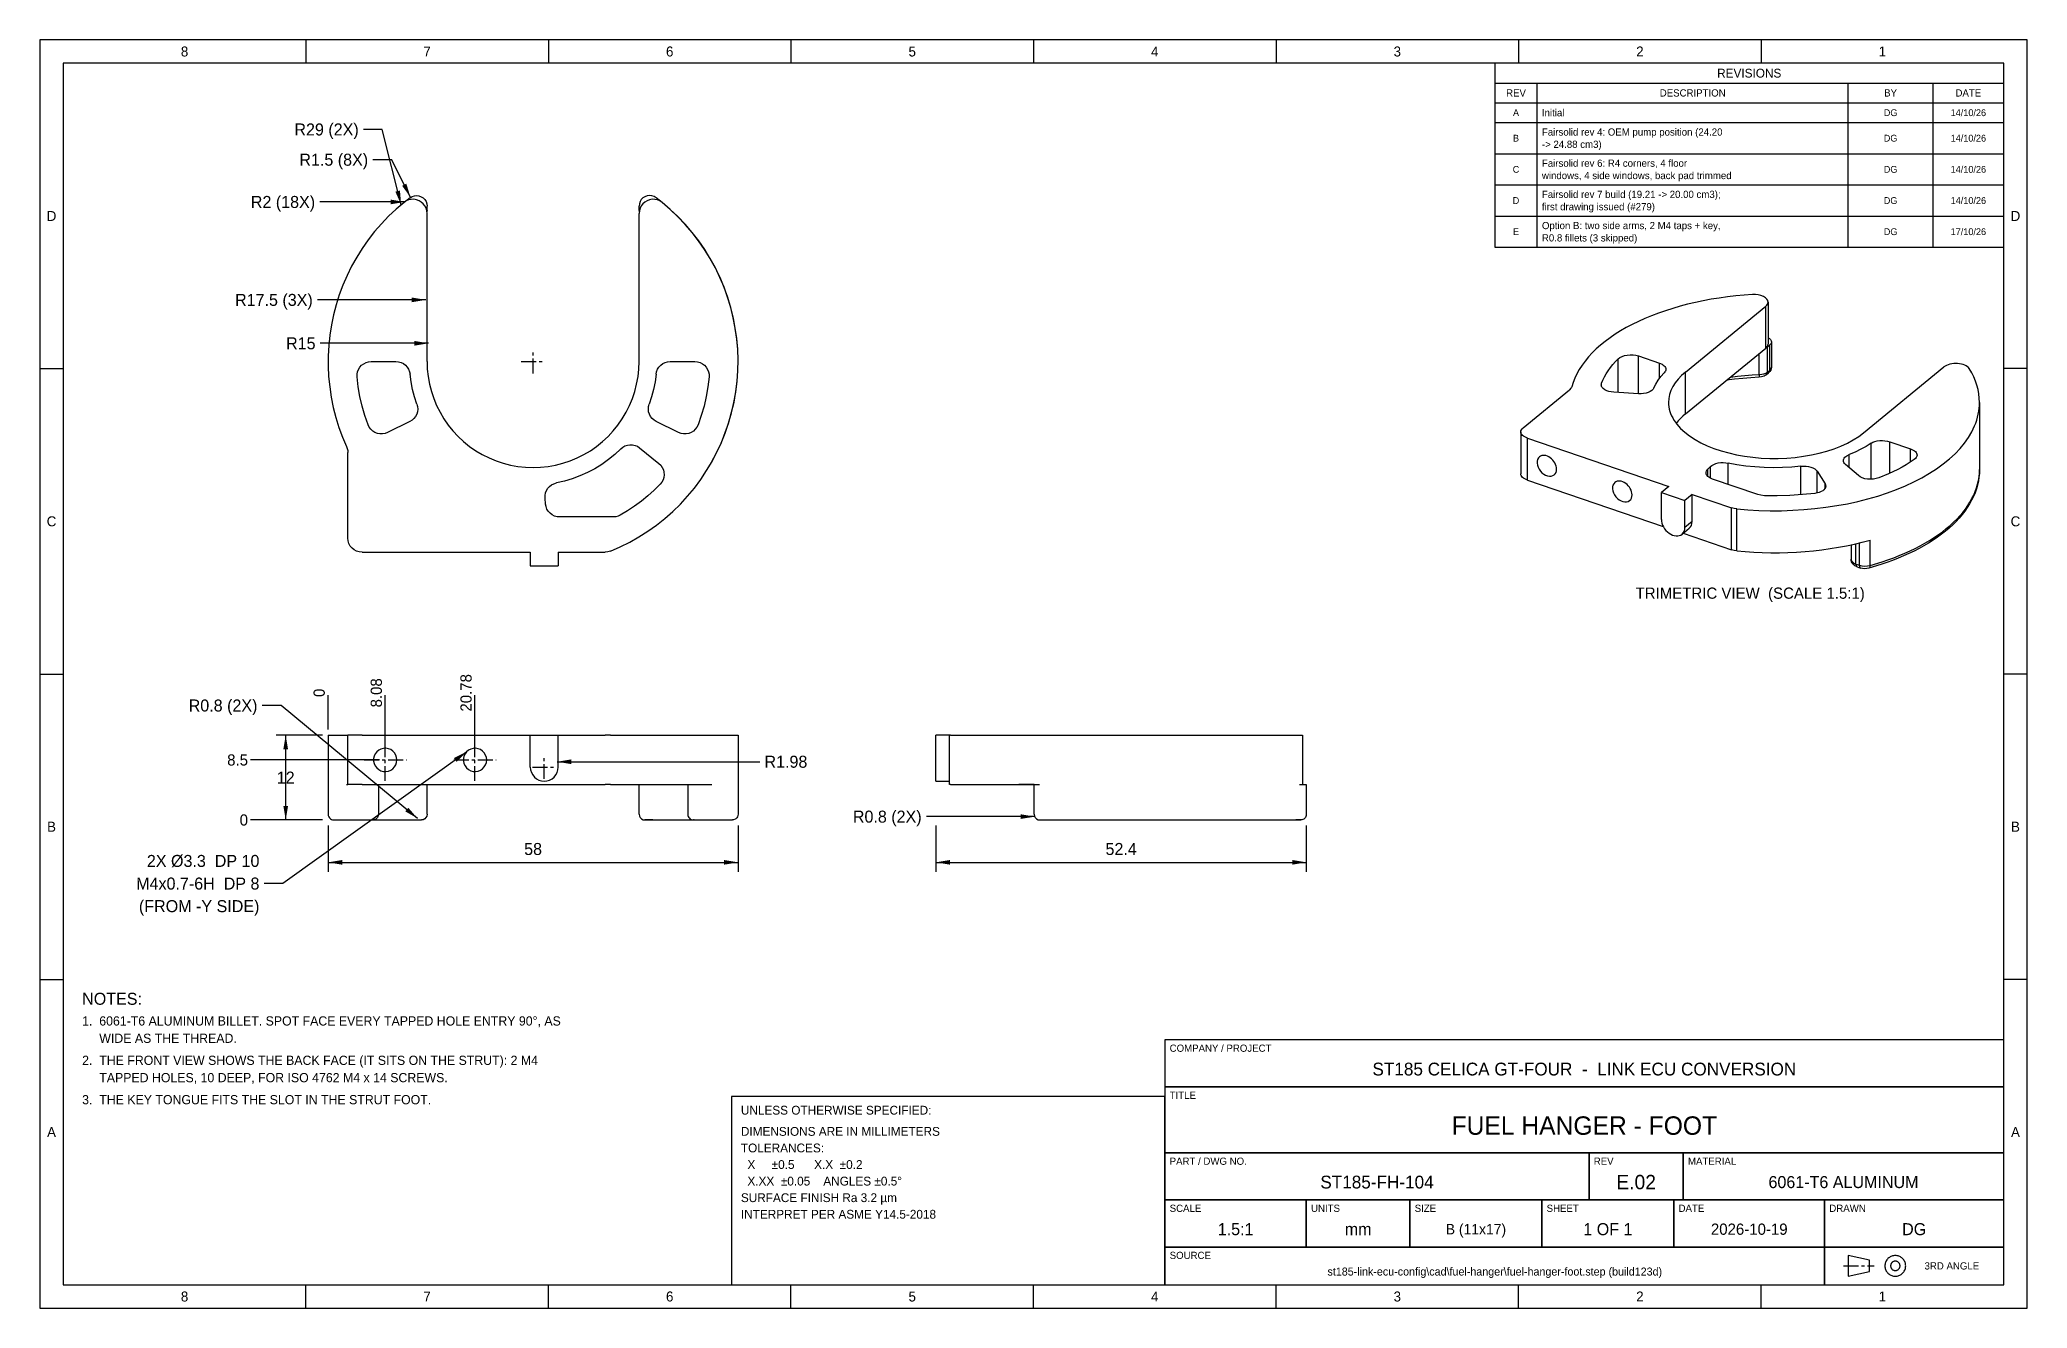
# Model space of a CAD drawing. Header units: millimetres. Extents: x 5 to 427, y 5 to 274.
import ezdxf
from ezdxf.enums import TextEntityAlignment as Align

# ---------------------------------------------------------------- set-up
doc = ezdxf.new("R2010")
doc.units = ezdxf.units.MM
doc.linetypes.add('CENTER', pattern=[5.08, 3.175, -0.635, 0.635, -0.635])
for name, color, linetype in [('BORDER', 7, 'CONTINUOUS'), ('CENTER', 1, 'CENTER'), ('DIM', 3, 'CONTINUOUS'), ('TANGENT', 7, 'CONTINUOUS'), ('TEXT', 7, 'Continuous'), ('THIN', 7, 'CONTINUOUS'), ('TITLE', 7, 'CONTINUOUS'), ('VISIBLE', 7, 'CONTINUOUS')]:
    doc.layers.add(name, color=color, linetype=linetype)

msp = doc.modelspace()

# ---------------------------------------------------------------- texts
at = {"layer": 'TEXT'}
for s, height, p in [('8', 2.12, (35.74, 271.9)), ('7', 2.12, (87.21, 271.9)), ('6', 2.12, (138.69, 271.9)), ('5', 2.12, (190.16, 271.9)), ('4', 2.12, (241.64, 271.9)), ('3', 2.12, (293.11, 271.9)), ('2', 2.12, (344.59, 271.9)), ('1', 2.12, (396.06, 271.9)), ('REVISIONS', 1.87, (367.8, 267.3)), ('REV', 1.53, (318.3, 263.1)), ('DESCRIPTION', 1.53, (355.8, 263.1)), ('BY', 1.53, (397.8, 263.1)), ('DATE', 1.53, (414.3, 263.1)), ('A', 1.44, (318.3, 258.9)), ('DG', 1.445, (397.8, 258.9)), ('14/10/26', 1.445, (414.3, 258.9)), ('B', 1.44, (318.3, 253.49)), ('DG', 1.445, (397.8, 253.49)), ('14/10/26', 1.445, (414.3, 253.49)), ('C', 1.44, (318.3, 246.87)), ('DG', 1.445, (397.8, 246.87)), ('14/10/26', 1.445, (414.3, 246.87)), ('D', 1.44, (318.3, 240.25)), ('DG', 1.445, (397.8, 240.25)), ('14/10/26', 1.445, (414.3, 240.25)), ('D', 2.12, (7.5, 236.97)), ('D', 2.12, (424.3, 236.97)), ('E', 1.44, (318.3, 233.63)), ('DG', 1.445, (397.8, 233.63)), ('17/10/26', 1.445, (414.3, 233.63)), ('C', 2.12, (7.5, 172.12)), ('C', 2.12, (424.3, 172.12)), ('12', 2.55, (57.2, 117.7)), ('B', 2.12, (7.5, 107.27)), ('B', 2.12, (424.3, 107.27)), ('ST185 CELICA GT-FOUR  -  LINK ECU CONVERSION', 2.72, (332.8, 55.8)), ('A', 2.12, (7.5, 42.42)), ('FUEL HANGER - FOOT', 3.91, (332.8, 43.8)), ('A', 2.12, (424.3, 42.42)), ('ST185-FH-104', 2.72, (288.8, 31.8)), ('E.02', 3.06, (343.8, 31.8)), ('6061-T6 ALUMINUM', 2.55, (387.8, 31.8)), ('1.5:1', 2.55, (258.8, 21.8)), ('mm', 2.55, (284.8, 21.8)), ('B (11x17)', 2.21, (309.8, 21.8)), ('1 OF 1', 2.55, (337.8, 21.8)), ('2026-10-19', 2.38, (367.8, 21.8)), ('DG', 2.55, (402.8, 21.8)), ('st185-link-ecu-config\\cad\\fuel-hanger\\fuel-hanger-foot.step (build123d)', 1.7, (313.8, 12.8)), ('3RD ANGLE', 1.53, (410.8, 14)), ('8', 2.12, (35.74, 7.5)), ('7', 2.12, (87.21, 7.5)), ('6', 2.12, (138.69, 7.5)), ('5', 2.12, (190.16, 7.5)), ('4', 2.12, (241.64, 7.5)), ('3', 2.12, (293.11, 7.5)), ('2', 2.12, (344.59, 7.5)), ('1', 2.12, (396.06, 7.5))]:
    msp.add_text(s, height=height, dxfattribs=at).set_placement(p, align=Align.MIDDLE_CENTER)
for s, height, p in [('Initial', 1.53, (323.8, 258.9)), ('Fairsolid rev 4: OEM pump position (24.20', 1.53, (323.8, 254.8)), ('-> 24.88 cm3)', 1.53, (323.8, 252.19)), ('Fairsolid rev 6: R4 corners, 4 floor', 1.53, (323.8, 248.18)), ('windows, 4 side windows, back pad trimmed', 1.53, (323.8, 245.56)), ('Fairsolid rev 7 build (19.21 -> 20.00 cm3);', 1.53, (323.8, 241.56)), ('first drawing issued (#279)', 1.53, (323.8, 238.94)), ('Option B: two side arms, 2 M4 taps + key,', 1.53, (323.8, 234.94)), ('R0.8 fillets (3 skipped)', 1.53, (323.8, 232.32)), ('R1.98', 2.55, (158.81, 121.07))]:
    msp.add_text(s, height=height, dxfattribs=at).set_placement(p, align=Align.MIDDLE_LEFT)
for s, height, p in [('R29 (2X)', 2.55, (72.69, 255.34)), ('R1.5 (8X)', 2.55, (74.69, 248.92)), ('R2 (18X)', 2.55, (63.44, 239.95)), ('R17.5 (3X)', 2.55, (62.94, 219.15)), ('R15', 2.55, (63.53, 209.93)), ('R0.8 (2X)', 2.55, (51.2, 133.01)), ('8.5', 2.38, (49.2, 121.45)), ('0', 2.38, (49.2, 108.7)), ('R0.8 (2X)', 2.55, (192.16, 109.41)), ('2X %%c3.3  DP 10', 2.55, (51.62, 100)), ('M4x0.7-6H  DP 8', 2.55, (51.62, 95.2)), ('(FROM -Y SIDE)', 2.55, (51.62, 90.4))]:
    msp.add_text(s, height=height, dxfattribs=at).set_placement(p, align=Align.MIDDLE_RIGHT)
msp.add_text('TRIMETRIC VIEW  (SCALE 1.5:1)', height=2.38, dxfattribs=at).set_placement((368, 158.06), align=Align.TOP_CENTER)
for s, p in [('20.78', (97.37, 135.7)), ('0', (66.2, 135.7)), ('8.08', (78.32, 135.7))]:
    msp.add_text(s, height=2.38, rotation=90, dxfattribs=at).set_placement(p, align=Align.BOTTOM_CENTER)
for s, p in [('58', (109.7, 100.5)), ('52.4', (234.5, 100.5))]:
    msp.add_text(s, height=2.55, dxfattribs=at).set_placement(p, align=Align.BOTTOM_CENTER)
for s, height, p in [('NOTES:', 2.55, (14, 72)), ('1.  6061-T6 ALUMINUM BILLET. SPOT FACE EVERY TAPPED HOLE ENTRY 90%%d, AS', 1.955, (14, 67)), ('     WIDE AS THE THREAD.', 1.955, (14, 63.32)), ('COMPANY / PROJECT', 1.53, (244.8, 61)), ('2.  THE FRONT VIEW SHOWS THE BACK FACE (IT SITS ON THE STRUT): 2 M4', 1.955, (14, 58.64)), ('     TAPPED HOLES, 10 DEEP, FOR ISO 4762 M4 x 14 SCREWS.', 1.955, (14, 54.96)), ('TITLE', 1.53, (244.8, 51)), ('3.  THE KEY TONGUE FITS THE SLOT IN THE STRUT FOOT.', 1.955, (14, 50.28)), ('UNLESS OTHERWISE SPECIFIED:', 1.87, (153.8, 48)), ('DIMENSIONS ARE IN MILLIMETERS', 1.87, (153.8, 43.5)), ('TOLERANCES:', 1.87, (153.8, 39.98)), ('  X     %%p0.5      X.X  %%p0.2', 1.87, (153.8, 36.46)), ('PART / DWG NO.', 1.53, (244.8, 37)), ('REV', 1.53, (334.8, 37)), ('MATERIAL', 1.53, (354.8, 37)), ('  X.XX  %%p0.05    ANGLES %%p0.5%%d', 1.87, (153.8, 32.94)), ('SURFACE FINISH Ra 3.2 µm', 1.87, (153.8, 29.42)), ('INTERPRET PER ASME Y14.5-2018', 1.87, (153.8, 25.9)), ('SCALE', 1.53, (244.8, 27)), ('UNITS', 1.53, (274.8, 27)), ('SIZE', 1.53, (296.8, 27)), ('SHEET', 1.53, (324.8, 27)), ('DATE', 1.53, (352.8, 27)), ('DRAWN', 1.53, (384.8, 27)), ('SOURCE', 1.53, (244.8, 17))]:
    msp.add_text(s, height=height, dxfattribs=at).set_placement(p, align=Align.TOP_LEFT)

# ---------------------------------------------------------------- linework, layer by layer
at = {"layer": 'BORDER'}
msp.add_lwpolyline([(10, 10), (421.8, 10), (421.8, 269.4), (10, 269.4)], close=True, dxfattribs=at)
at = {"layer": 'CENTER'}
for points in [[(109.69, 203.55), (109.69, 208.55)], [(107.19, 206.05), (112.19, 206.05)], [(78.32, 116.98), (78.32, 125.93)], [(97.37, 116.98), (97.37, 125.93)], [(112.07, 117.41), (112.07, 122.41)], [(73.85, 121.45), (82.8, 121.45)], [(92.9, 121.45), (101.85, 121.45)], [(109.57, 119.91), (114.57, 119.91)], [(387.8, 14), (394.3, 14)]]:
    msp.add_lwpolyline(points, dxfattribs=at)
at = {"layer": 'DIM'}
for points in [[(81.69, 239.34), (77.69, 255.34), (73.69, 255.34)], [(83.69, 240.92), (79.69, 248.92), (75.69, 248.92)], [(82.44, 239.95), (68.44, 239.95), (64.44, 239.95)], [(86.94, 219.15), (67.94, 219.15), (63.94, 219.15)], [(87.53, 209.93), (68.53, 209.93), (64.53, 209.93)], [(66.2, 127.9), (66.2, 132.7), (66.2, 135.2)], [(78.32, 122.65), (78.32, 132.7), (78.32, 135.2)], [(97.37, 122.65), (97.37, 132.7), (97.37, 135.2)], [(85.2, 109.01), (56.2, 133.01), (52.2, 133.01)], [(65, 126.7), (55.2, 126.7)], [(57.2, 108.7), (57.2, 126.7)], [(95.62, 123.2), (56.62, 95.2), (52.62, 95.2)], [(77.12, 121.45), (52.2, 121.45), (49.7, 121.45)], [(114.81, 121.07), (153.81, 121.07), (157.81, 121.07)], [(65, 108.7), (52.2, 108.7), (49.7, 108.7)], [(65, 108.7), (55.2, 108.7)], [(66.2, 107.5), (66.2, 97.7)], [(153.2, 107.5), (153.2, 97.7)], [(216.16, 109.41), (197.16, 109.41), (193.16, 109.41)], [(195.2, 107.5), (195.2, 97.7)], [(273.8, 107.5), (273.8, 97.7)], [(66.2, 99.7), (153.2, 99.7)], [(195.2, 99.7), (273.8, 99.7)]]:
    msp.add_lwpolyline(points, dxfattribs=at)
for points in [[(82.44, 239.95), (79.44, 240.45), (79.44, 239.45)], [(81.69, 239.34), (81.45, 242.37), (80.48, 242.13)], [(83.69, 240.92), (82.8, 243.83), (81.91, 243.38)], [(86.94, 219.15), (83.94, 219.65), (83.94, 218.65)], [(87.53, 209.93), (84.53, 210.43), (84.53, 209.43)], [(57.2, 126.7), (56.7, 123.7), (57.7, 123.7)], [(95.62, 123.2), (92.89, 121.86), (93.48, 121.04)], [(114.81, 121.07), (117.81, 120.57), (117.81, 121.57)], [(57.2, 108.7), (57.7, 111.7), (56.7, 111.7)], [(85.2, 109.01), (83.21, 111.3), (82.57, 110.53)], [(216.16, 109.41), (213.16, 109.91), (213.16, 108.91)], [(66.2, 99.7), (69.2, 99.2), (69.2, 100.2)], [(153.2, 99.7), (150.2, 100.2), (150.2, 99.2)], [(195.2, 99.7), (198.2, 99.2), (198.2, 100.2)], [(273.8, 99.7), (270.8, 100.2), (270.8, 99.2)]]:
    msp.add_solid(points, dxfattribs=at)
at = {"layer": 'TANGENT'}
for points in [[(371.32, 208.91), (371.32, 217.82)], [(344.29, 199.21), (344.29, 207.24)], [(369.94, 203.29), (369.94, 207.78)], [(371.64, 203.83), (371.64, 209.17)], [(372.15, 204.25), (372.15, 209.59)], [(340.01, 199.48), (340.01, 206.65)], [(348.72, 202.44), (348.72, 205.73)], [(354.26, 194.92), (354.26, 203.83)], [(363.8, 202.74), (365.31, 202.93), (366.85, 203.08), (368.39, 203.2), (369.94, 203.29)], [(369.94, 203.29), (369.93, 202.87), (369.91, 202.76), (369.89, 202.72)], [(369.94, 203.29), (370.44, 203.34), (370.91, 203.45), (371.31, 203.62), (371.64, 203.83)], [(371.64, 203.83), (371.62, 203.65), (371.57, 203.49), (371.5, 203.36), (371.39, 203.24)], [(371.39, 203.24), (371.39, 203.24)], [(371.64, 203.83), (372.15, 204.25)], [(372.15, 204.25), (372.13, 204.07), (372.09, 203.91), (372.01, 203.78), (371.9, 203.66)], [(371.9, 203.66), (371.9, 203.66)], [(372.15, 204.25), (372.3, 204.4), (372.42, 204.56), (372.49, 204.72), (372.51, 204.89)], [(336.46, 200.79), (336.46, 201.44)], [(320.71, 180.88), (320.71, 189.79)], [(388.99, 183.55), (388.99, 186.3)], [(393.65, 181.06), (393.65, 188.69)], [(397.62, 182.34), (397.62, 189.04)], [(402.05, 184.73), (402.05, 187.52)], [(358.99, 181.69), (358.99, 183.17)], [(359.58, 181.27), (359.58, 183.77)], [(363.36, 179.95), (363.36, 184.5)], [(378.75, 177.76), (378.75, 183.81)], [(382.24, 178.16), (382.24, 182.75)], [(393.43, 162.76), (396, 163.54), (397.24, 163.96), (398.46, 164.4), (399.64, 164.86), (400.8, 165.35), (401.92, 165.86), (403.02, 166.38), (404.07, 166.93), (405.09, 167.49), (406.08, 168.07), (407.02, 168.67), (407.93, 169.29), (408.8, 169.92), (409.62, 170.57), (410.41, 171.23), (411.15, 171.91), (411.85, 172.6), (412.5, 173.3), (413.11, 174.01), (413.67, 174.73), (414.18, 175.46), (414.65, 176.2), (415.07, 176.95), (415.44, 177.71), (415.77, 178.47), (416.04, 179.24), (416.27, 180.01), (416.44, 180.78), (416.57, 181.56), (416.64, 182.34), (416.67, 183.12)], [(383.88, 179.11), (383.88, 180.1)], [(364.06, 166.08), (364.06, 174.99)], [(365.14, 165.85), (365.14, 174.76)], [(355.69, 172.09), (354.15, 170.82)], [(390.44, 163.06), (390.44, 167.35)], [(391.17, 162.81), (391.17, 167.52)], [(393.43, 162.76), (393.43, 168.11)], [(389.41, 164.06), (389.43, 163.91), (389.48, 163.77), (389.57, 163.63), (389.69, 163.49), (390.01, 163.25), (390.44, 163.06)], [(390.44, 163.06), (391.17, 162.81)], [(390.44, 163.06), (390.46, 162.84), (390.51, 162.66), (390.59, 162.53), (390.7, 162.46)], [(391.17, 162.81), (391.7, 162.68), (392.29, 162.62), (392.88, 162.65), (393.43, 162.76)], [(391.17, 162.81), (391.18, 162.59), (391.24, 162.41), (391.32, 162.28), (391.43, 162.21)], [(393.43, 162.76), (393.42, 162.54), (393.37, 162.36), (393.3, 162.23), (393.2, 162.17)], [(393.2, 162.17), (393.2, 162.17)]]:
    msp.add_lwpolyline(points, dxfattribs=at)
at = {"layer": 'THIN'}
for points in [[(5, 5), (426.8, 5), (426.8, 274.4), (5, 274.4)], [(243.8, 52), (421.8, 52), (421.8, 62), (243.8, 62)], [(243.8, 38), (421.8, 38), (421.8, 52), (243.8, 52)], [(243.8, 28), (333.8, 28), (333.8, 38), (243.8, 38)], [(333.8, 28), (353.8, 28), (353.8, 38), (333.8, 38)], [(353.8, 28), (421.8, 28), (421.8, 38), (353.8, 38)], [(243.8, 18), (273.8, 18), (273.8, 28), (243.8, 28)], [(273.8, 18), (295.8, 18), (295.8, 28), (273.8, 28)], [(295.8, 18), (323.8, 18), (323.8, 28), (295.8, 28)], [(323.8, 18), (351.8, 18), (351.8, 28), (323.8, 28)], [(351.8, 18), (383.8, 18), (383.8, 28), (351.8, 28)], [(383.8, 18), (421.8, 18), (421.8, 28), (383.8, 28)], [(243.8, 10), (383.8, 10), (383.8, 18), (243.8, 18)], [(383.8, 10), (421.8, 10), (421.8, 18), (383.8, 18)], [(388.8, 11.8), (393.3, 12.8), (393.3, 15.2), (388.8, 16.2)]]:
    msp.add_lwpolyline(points, close=True, dxfattribs=at)
for points in [[(61.48, 274.4), (61.48, 269.4)], [(112.95, 274.4), (112.95, 269.4)], [(164.43, 274.4), (164.43, 269.4)], [(215.9, 274.4), (215.9, 269.4)], [(267.38, 274.4), (267.38, 269.4)], [(318.85, 274.4), (318.85, 269.4)], [(370.32, 274.4), (370.32, 269.4)], [(313.8, 265.2), (421.8, 265.2)], [(322.8, 230.32), (322.8, 265.2)], [(388.8, 230.32), (388.8, 265.2)], [(406.8, 230.32), (406.8, 265.2)], [(313.8, 261), (421.8, 261)], [(313.8, 256.8), (421.8, 256.8)], [(313.8, 250.18), (421.8, 250.18)], [(313.8, 243.56), (421.8, 243.56)], [(313.8, 236.94), (421.8, 236.94)], [(5, 204.55), (10, 204.55)], [(426.8, 204.55), (421.8, 204.55)], [(5, 139.7), (10, 139.7)], [(426.8, 139.7), (421.8, 139.7)], [(5, 74.85), (10, 74.85)], [(426.8, 74.85), (421.8, 74.85)], [(401, 14), (400.99, 14.19), (400.97, 14.38), (400.93, 14.57), (400.87, 14.75), (400.79, 14.93), (400.71, 15.1), (400.6, 15.26), (400.49, 15.41), (400.36, 15.56), (400.21, 15.69), (400.06, 15.8), (399.9, 15.91), (399.73, 15.99), (399.55, 16.07), (399.37, 16.13), (399.18, 16.17), (398.99, 16.19), (398.8, 16.2), (398.61, 16.19), (398.42, 16.17), (398.23, 16.13), (398.05, 16.07), (397.87, 15.99), (397.7, 15.91), (397.54, 15.8), (397.39, 15.69), (397.24, 15.56), (397.11, 15.41), (397, 15.26), (396.89, 15.1), (396.81, 14.93), (396.73, 14.75), (396.67, 14.57), (396.63, 14.38), (396.61, 14.19), (396.6, 14), (396.61, 13.81), (396.63, 13.62), (396.67, 13.43), (396.73, 13.25), (396.81, 13.07), (396.89, 12.9), (397, 12.74), (397.11, 12.59), (397.24, 12.44), (397.39, 12.31), (397.54, 12.2), (397.7, 12.09), (397.87, 12.01), (398.05, 11.93), (398.23, 11.87), (398.42, 11.83), (398.61, 11.81), (398.8, 11.8), (398.99, 11.81), (399.18, 11.83), (399.37, 11.87), (399.55, 11.93), (399.73, 12.01), (399.9, 12.09), (400.06, 12.2), (400.21, 12.31), (400.36, 12.44), (400.49, 12.59), (400.6, 12.74), (400.71, 12.9), (400.79, 13.07), (400.87, 13.25), (400.93, 13.43), (400.97, 13.62), (400.99, 13.81), (401, 14)], [(399.8, 14), (399.8, 14.09), (399.78, 14.17), (399.77, 14.26), (399.74, 14.34), (399.71, 14.42), (399.67, 14.5), (399.62, 14.57), (399.57, 14.64), (399.51, 14.71), (399.44, 14.77), (399.37, 14.82), (399.3, 14.87), (399.22, 14.91), (399.14, 14.94), (399.06, 14.97), (398.97, 14.98), (398.89, 15), (398.8, 15), (398.71, 15), (398.63, 14.98), (398.54, 14.97), (398.46, 14.94), (398.38, 14.91), (398.3, 14.87), (398.23, 14.82), (398.16, 14.77), (398.09, 14.71), (398.03, 14.64), (397.98, 14.57), (397.93, 14.5), (397.89, 14.42), (397.86, 14.34), (397.83, 14.26), (397.82, 14.17), (397.8, 14.09), (397.8, 14), (397.8, 13.91), (397.82, 13.83), (397.83, 13.74), (397.86, 13.66), (397.89, 13.58), (397.93, 13.5), (397.98, 13.43), (398.03, 13.36), (398.09, 13.29), (398.16, 13.23), (398.23, 13.18), (398.3, 13.13), (398.38, 13.09), (398.46, 13.06), (398.54, 13.03), (398.63, 13.02), (398.71, 13), (398.8, 13), (398.89, 13), (398.97, 13.02), (399.06, 13.03), (399.14, 13.06), (399.22, 13.09), (399.3, 13.13), (399.37, 13.18), (399.44, 13.23), (399.51, 13.29), (399.57, 13.36), (399.62, 13.43), (399.67, 13.5), (399.71, 13.58), (399.74, 13.66), (399.77, 13.74), (399.78, 13.83), (399.8, 13.91), (399.8, 14)], [(61.48, 5), (61.48, 10)], [(112.95, 5), (112.95, 10)], [(164.43, 5), (164.43, 10)], [(215.9, 5), (215.9, 10)], [(267.38, 5), (267.38, 10)], [(318.85, 5), (318.85, 10)], [(370.32, 5), (370.32, 10)]]:
    msp.add_lwpolyline(points, dxfattribs=at)
at = {"layer": 'TITLE'}
for points in [[(313.8, 230.32), (421.8, 230.32), (421.8, 269.4), (313.8, 269.4)], [(243.8, 10), (421.8, 10), (421.8, 62), (243.8, 62)], [(151.8, 10), (243.8, 10), (243.8, 50), (151.8, 50)]]:
    msp.add_lwpolyline(points, close=True, dxfattribs=at)
at = {"layer": 'VISIBLE'}
for points in [[(83.59, 240.85), (82.31, 239.85)], [(87.19, 237.51), (87.14, 238.07), (86.99, 238.61), (86.73, 239.12), (86.39, 239.56), (85.97, 239.93), (85.49, 240.22), (84.96, 240.42), (84.4, 240.51), (83.84, 240.49), (83.29, 240.38), (82.77, 240.16), (82.31, 239.85)], [(83.59, 240.85), (84.02, 241.1), (84.5, 241.26), (84.99, 241.3), (85.48, 241.23), (85.95, 241.06), (86.37, 240.79), (86.72, 240.44), (86.98, 240.01), (87.14, 239.54), (87.19, 239.05)], [(135.79, 240.85), (135.37, 241.1), (134.89, 241.26), (134.4, 241.3), (133.91, 241.23), (133.44, 241.06), (133.02, 240.79), (132.67, 240.44), (132.41, 240.01), (132.25, 239.54), (132.19, 239.05)], [(137.08, 239.85), (136.62, 240.16), (136.1, 240.38), (135.55, 240.49), (134.99, 240.51), (134.43, 240.42), (133.9, 240.22), (133.42, 239.93), (133, 239.56), (132.66, 239.12), (132.4, 238.61), (132.25, 238.07), (132.19, 237.51)], [(137.08, 239.85), (135.79, 240.85)], [(82.31, 239.85), (80.63, 238.41), (79.03, 236.9), (77.5, 235.31), (76.06, 233.64), (74.71, 231.9), (73.44, 230.09), (72.27, 228.22), (71.19, 226.3), (70.22, 224.32), (69.34, 222.3), (68.57, 220.23), (67.91, 218.13), (67.35, 216), (66.9, 213.84), (66.56, 211.66), (66.33, 209.47), (66.21, 207.27), (66.21, 205.06), (66.31, 202.86), (66.53, 200.66), (66.86, 198.48), (67.3, 196.32), (67.84, 194.19), (68.5, 192.08), (69.26, 190.01), (70.12, 187.98)], [(82.31, 239.85), (80.63, 238.41), (79.03, 236.9), (77.5, 235.31), (76.06, 233.64), (74.71, 231.9), (73.44, 230.09), (72.27, 228.22), (71.19, 226.3), (70.22, 224.32), (69.34, 222.3), (68.57, 220.23), (67.91, 218.13), (67.35, 216)], [(82.31, 239.85), (80.63, 238.41), (79.03, 236.9), (77.5, 235.31), (76.06, 233.64), (74.71, 231.9), (73.44, 230.09), (72.27, 228.22), (71.19, 226.3), (70.22, 224.32), (69.34, 222.3), (68.57, 220.23), (67.91, 218.13), (67.35, 216)], [(87.19, 238.11), (87.18, 237.83)], [(87.19, 238.11), (87.19, 239.05)], [(87.19, 206.05), (87.19, 237.51)], [(126.12, 165.77), (128.19, 166.68), (130.2, 167.69), (132.16, 168.8), (134.06, 170.02), (135.9, 171.33), (137.66, 172.73), (139.35, 174.23), (140.96, 175.8), (142.48, 177.46), (143.92, 179.2), (145.27, 181.01), (146.52, 182.89), (147.67, 184.83), (148.71, 186.82), (149.66, 188.87), (150.49, 190.96), (151.22, 193.1), (151.84, 195.27), (152.34, 197.46), (152.73, 199.68), (153, 201.92), (153.15, 204.17), (153.19, 206.42), (153.12, 208.68), (152.92, 210.92), (152.61, 213.16), (152.18, 215.37), (151.64, 217.56), (150.99, 219.72), (150.23, 221.84), (149.36, 223.92), (148.38, 225.95), (147.29, 227.92), (146.11, 229.84), (144.83, 231.7), (143.45, 233.48), (141.99, 235.2), (140.43, 236.83), (138.8, 238.38), (137.08, 239.85)], [(132.19, 238.11), (132.19, 239.05)], [(132.19, 238.11), (132.21, 237.83)], [(132.19, 206.05), (132.19, 237.51)], [(147.59, 184.7), (148.65, 186.69), (149.6, 188.74), (150.45, 190.84), (151.18, 192.97), (151.81, 195.15), (152.32, 197.35), (152.71, 199.57), (152.99, 201.82), (153.15, 204.07), (153.19, 206.33), (153.12, 208.59), (152.93, 210.84), (152.62, 213.08), (152.2, 215.3), (151.66, 217.49), (151.01, 219.66), (150.25, 221.79), (149.38, 223.87), (148.4, 225.91), (147.31, 227.89), (146.13, 229.82), (144.85, 231.68), (143.47, 233.47), (142, 235.18), (140.44, 236.82), (138.8, 238.38), (137.08, 239.85)], [(147.59, 184.7), (148.65, 186.69), (149.6, 188.74), (150.45, 190.84), (151.18, 192.97), (151.81, 195.15), (152.32, 197.35), (152.71, 199.57), (152.99, 201.82), (153.15, 204.07), (153.19, 206.33), (153.12, 208.59), (152.93, 210.84), (152.62, 213.08), (152.2, 215.3), (151.66, 217.49), (151.01, 219.66), (150.25, 221.79), (149.38, 223.87), (148.4, 225.91), (147.31, 227.89), (146.13, 229.82), (144.85, 231.68), (143.47, 233.47), (142, 235.18), (140.44, 236.82), (138.8, 238.38), (137.08, 239.85)], [(368.47, 220.26), (366.7, 220.14), (364.93, 219.98), (363.18, 219.78), (361.44, 219.54), (359.73, 219.27), (358.04, 218.96), (356.37, 218.61), (354.73, 218.23), (353.13, 217.81), (351.55, 217.35), (350.02, 216.86), (348.52, 216.34), (347.06, 215.79), (345.65, 215.21), (344.29, 214.59), (342.97, 213.95), (341.71, 213.28), (340.5, 212.58), (339.35, 211.85), (338.25, 211.1), (337.21, 210.33), (336.23, 209.54), (335.32, 208.72), (334.47, 207.89), (333.68, 207.04), (332.96, 206.17), (332.31, 205.28), (331.73, 204.39), (331.22, 203.48), (330.78, 202.56), (330.42, 201.63), (330.12, 200.7)], [(371.8, 218.68), (371.78, 218.85), (371.73, 219.01), (371.54, 219.33), (371.22, 219.62), (370.8, 219.86), (370.29, 220.06), (369.72, 220.19), (369.1, 220.26), (368.47, 220.26)], [(354.26, 203.83), (371.32, 217.82)], [(371.32, 217.82), (371.52, 218.02), (371.67, 218.23), (371.77, 218.45), (371.8, 218.68)], [(371.8, 218.68), (371.8, 209.77)], [(371.8, 211.11), (372.1, 210.92), (372.32, 210.71), (372.46, 210.48), (372.51, 210.24)], [(340.01, 206.65), (340.35, 206.92), (340.8, 207.15), (341.32, 207.32), (341.9, 207.44), (342.51, 207.49), (343.13, 207.47), (343.73, 207.39), (344.29, 207.24)], [(344.29, 207.24), (348.72, 205.73)], [(354.26, 194.92), (371.32, 208.91)], [(371.32, 208.91), (371.48, 209.06)], [(371.48, 209.06), (371.61, 209.23), (371.71, 209.4), (371.78, 209.59), (371.8, 209.77)], [(371.64, 209.17), (371.48, 209.06)], [(371.64, 209.17), (372.15, 209.59)], [(372.51, 210.24), (372.49, 210.07), (372.42, 209.9), (372.3, 209.74), (372.15, 209.59)], [(372.51, 210.24), (372.51, 204.89)], [(72.34, 202.79), (72.34, 203.34), (72.44, 203.88), (72.64, 204.4), (72.94, 204.87), (73.31, 205.27), (73.75, 205.6), (74.25, 205.85), (74.78, 206), (75.33, 206.05)], [(74.69, 192.6), (73.99, 194.58), (73.41, 196.6), (72.93, 198.64), (72.58, 200.71), (72.34, 202.79)], [(75.33, 206.05), (80.6, 206.05)], [(80.6, 206.05), (81.15, 206), (81.68, 205.85), (82.17, 205.61), (82.61, 205.28), (82.98, 204.87), (83.27, 204.41), (83.48, 203.9), (83.58, 203.36)], [(85.05, 197.02), (84.53, 198.57), (84.12, 200.15), (83.8, 201.74), (83.58, 203.36)], [(87.19, 206.05), (87.25, 204.45), (87.42, 202.85), (87.71, 201.27), (88.11, 199.71), (88.61, 198.19), (89.23, 196.7), (89.95, 195.27), (90.77, 193.89), (91.68, 192.57), (92.69, 191.32), (93.78, 190.14), (94.96, 189.05), (96.21, 188.04), (97.53, 187.12), (98.91, 186.3), (100.35, 185.58), (101.83, 184.97), (103.36, 184.46), (104.91, 184.06), (106.49, 183.78), (108.09, 183.61), (109.69, 183.55), (111.3, 183.61), (112.9, 183.78), (114.48, 184.06), (116.03, 184.46), (117.56, 184.97), (119.04, 185.58), (120.48, 186.3), (121.86, 187.12), (123.18, 188.04), (124.43, 189.05), (125.6, 190.14), (126.7, 191.32), (127.71, 192.57), (128.62, 193.89), (129.44, 195.27), (130.16, 196.7), (130.78, 198.19), (131.28, 199.71), (131.68, 201.27), (131.97, 202.85), (132.14, 204.45), (132.19, 206.05)], [(135.81, 203.36), (135.59, 201.74), (135.27, 200.15), (134.86, 198.57), (134.34, 197.02)], [(135.81, 203.36), (135.91, 203.9), (136.12, 204.41), (136.41, 204.87), (136.78, 205.28), (137.22, 205.61), (137.71, 205.85), (138.24, 206), (138.79, 206.05)], [(138.79, 206.05), (144.06, 206.05)], [(144.06, 206.05), (144.61, 206), (145.14, 205.85), (145.64, 205.6), (146.08, 205.27), (146.45, 204.87), (146.74, 204.4), (146.95, 203.88), (147.05, 203.34), (147.05, 202.79)], [(147.05, 202.79), (146.81, 200.71), (146.46, 198.64), (145.98, 196.6), (145.4, 194.58), (144.7, 192.6)], [(336.46, 201.44), (336.75, 202.12), (337.09, 202.79), (337.47, 203.45), (337.89, 204.11), (338.36, 204.76), (338.86, 205.4), (339.41, 206.03), (340.01, 206.65)], [(347.56, 200.44), (347.97, 201.27), (348.47, 202.09), (349.07, 202.89), (349.77, 203.67)], [(348.72, 205.73), (349.29, 205.47), (349.53, 205.32), (349.73, 205.15), (349.88, 204.97), (350, 204.78), (350.07, 204.59), (350.09, 204.39)], [(350.09, 204.39), (350.07, 204.21), (350.01, 204.02), (349.91, 203.84), (349.77, 203.67)], [(354.26, 203.83), (353.44, 203.1), (352.71, 202.34), (352.09, 201.55), (351.58, 200.74), (351.18, 199.92), (350.9, 199.08), (350.72, 198.23), (350.67, 197.38)], [(369.89, 202.72), (368.14, 202.62), (366.41, 202.48), (364.69, 202.3), (362.98, 202.08)], [(371.39, 203.24), (371.17, 203.09), (370.94, 202.96), (370.43, 202.79), (369.89, 202.72)], [(371.39, 203.24), (371.9, 203.66)], [(372.51, 204.89), (372.47, 204.54), (372.35, 204.21), (372.16, 203.92), (371.9, 203.66)], [(392.07, 190.93), (409.13, 204.91)], [(414.5, 204.55), (414.34, 204.76), (414.13, 204.95), (413.87, 205.12), (413.56, 205.28), (413.22, 205.41), (412.85, 205.51), (412.45, 205.58), (412.03, 205.63), (411.61, 205.64), (411.19, 205.62), (410.78, 205.57), (410.39, 205.49), (410.02, 205.39), (409.68, 205.25), (409.38, 205.09), (409.13, 204.91)], [(416.67, 197.38), (416.63, 198.29), (416.53, 199.2), (416.36, 200.11), (416.12, 201.01), (415.82, 201.91), (415.44, 202.8), (415.01, 203.68), (414.5, 204.55)], [(319.81, 191.98), (329.67, 200.07)], [(330.12, 200.7), (330.06, 200.53), (329.96, 200.37), (329.67, 200.07)], [(336.4, 201.12), (336.41, 201.28), (336.46, 201.44)], [(339.04, 199.54), (338.51, 199.6), (338.01, 199.71), (337.55, 199.87), (337.15, 200.06), (336.83, 200.3), (336.59, 200.55), (336.45, 200.83), (336.4, 201.12)], [(344.28, 199.21), (339.04, 199.54)], [(347.56, 200.44), (347.39, 200.16), (347.13, 199.9), (346.78, 199.68), (346.36, 199.49), (345.89, 199.34), (345.37, 199.25), (344.83, 199.2), (344.28, 199.21)], [(85.05, 197.02), (85.19, 196.49), (85.23, 195.94), (85.17, 195.4), (85.01, 194.87), (84.76, 194.38), (84.42, 193.95), (84.01, 193.58), (83.54, 193.3)], [(135.85, 193.3), (135.38, 193.58), (134.97, 193.95), (134.63, 194.38), (134.38, 194.87), (134.22, 195.4), (134.16, 195.94), (134.2, 196.49), (134.34, 197.02)], [(350.67, 197.38), (350.68, 196.9), (350.74, 196.43), (350.83, 195.95), (350.96, 195.48), (351.12, 195.01), (351.32, 194.54), (351.55, 194.08), (351.82, 193.62), (352.12, 193.17), (352.45, 192.73), (353.23, 191.87), (354.13, 191.04), (355.15, 190.25), (356.29, 189.51), (357.53, 188.82), (358.88, 188.18), (360.32, 187.61), (361.84, 187.09), (363.44, 186.65), (365.1, 186.27), (366.81, 185.96), (368.56, 185.73), (370.34, 185.57), (372.14, 185.49), (373.94, 185.48), (375.75, 185.55), (377.53, 185.7), (379.28, 185.93), (381, 186.22), (382.67, 186.59), (384.27, 187.03), (385.81, 187.53), (387.26, 188.1), (388.62, 188.73), (389.88, 189.41), (391.03, 190.15), (392.07, 190.93)], [(354.26, 194.92), (353.7, 194.44), (353.19, 193.95), (352.72, 193.44), (352.3, 192.92)], [(365.14, 174.76), (367.49, 174.56), (369.87, 174.43), (372.25, 174.37), (374.64, 174.38), (377.02, 174.46), (379.4, 174.6), (381.75, 174.82), (384.07, 175.1), (386.37, 175.45), (388.62, 175.87), (390.83, 176.35), (392.98, 176.89), (395.08, 177.5), (397.11, 178.17), (399.06, 178.89), (400.94, 179.67), (402.74, 180.5), (404.44, 181.39), (406.05, 182.32), (407.57, 183.29), (408.98, 184.31), (410.28, 185.37), (411.47, 186.47), (412.54, 187.6), (413.49, 188.75), (414.33, 189.94), (415.04, 191.14), (415.35, 191.75), (415.62, 192.37), (415.87, 192.99), (416.08, 193.61), (416.26, 194.23), (416.4, 194.86), (416.52, 195.49), (416.6, 196.12), (416.65, 196.75), (416.67, 197.38)], [(416.67, 197.38), (416.67, 183.12)], [(78.8, 190.98), (78.29, 190.79), (77.74, 190.69), (77.19, 190.69), (76.65, 190.8), (76.14, 191), (75.67, 191.29), (75.26, 191.67), (74.93, 192.11), (74.69, 192.6)], [(83.54, 193.3), (78.8, 190.98)], [(140.59, 190.98), (135.85, 193.3)], [(144.7, 192.6), (144.46, 192.11), (144.13, 191.67), (143.72, 191.29), (143.25, 191), (142.74, 190.8), (142.2, 190.69), (141.65, 190.69), (141.1, 190.79), (140.59, 190.98)], [(319.33, 191.12), (319.36, 191.35), (319.46, 191.57), (319.61, 191.78), (319.81, 191.98)], [(320.71, 189.79), (320.14, 190.04), (319.9, 190.19), (319.7, 190.36), (319.54, 190.54), (319.43, 190.73), (319.36, 190.92), (319.33, 191.12)], [(319.33, 191.12), (319.33, 182.21)], [(70.12, 187.98), (70.27, 187.58), (70.36, 187.16), (70.39, 186.74)], [(70.39, 168.55), (70.39, 186.74)], [(128.29, 187.53), (127.02, 186.33), (125.68, 185.23), (124.26, 184.21), (122.78, 183.29), (121.24, 182.48), (119.65, 181.76), (118.02, 181.16), (116.35, 180.66), (114.65, 180.27)], [(128.29, 187.53), (128.72, 187.88), (129.19, 188.15), (129.71, 188.32), (130.26, 188.4), (130.81, 188.38), (131.34, 188.26), (131.85, 188.05), (132.31, 187.74)], [(132.31, 187.74), (136.4, 184.42)], [(320.71, 189.79), (350.71, 179.54)], [(323.27, 185.83), (323.04, 185.58), (322.87, 185.26), (322.78, 184.89), (322.77, 184.48), (322.84, 184.05), (322.98, 183.62), (323.2, 183.2), (323.48, 182.8), (323.81, 182.45), (324.18, 182.15), (324.58, 181.93), (324.99, 181.78), (325.39, 181.71), (325.77, 181.72), (326.12, 181.82), (326.41, 182.01)], [(326.92, 183.21), (326.9, 183.54), (326.83, 183.87), (326.71, 184.2), (326.55, 184.53), (326.35, 184.85), (326.12, 185.14), (325.86, 185.41), (325.57, 185.64), (325.27, 185.83), (324.96, 185.98), (324.64, 186.08), (324.33, 186.13), (324.03, 186.13), (323.75, 186.08), (323.5, 185.98), (323.27, 185.83)], [(387.79, 185.03), (387.81, 185.21), (387.87, 185.39), (387.97, 185.57), (388.11, 185.74), (388.28, 185.9), (388.49, 186.04), (388.99, 186.3)], [(393.65, 188.69), (392.59, 188.04), (391.46, 187.42), (390.25, 186.84), (388.99, 186.3)], [(393.65, 188.69), (394.03, 188.9), (394.48, 189.07), (394.98, 189.2), (395.51, 189.27), (396.06, 189.29), (396.6, 189.25), (397.13, 189.17), (397.62, 189.04)], [(397.62, 189.04), (402.05, 187.52)], [(402.05, 187.52), (402.62, 187.27), (402.86, 187.12), (403.05, 186.95), (403.21, 186.77), (403.33, 186.58), (403.4, 186.39), (403.42, 186.19)], [(403.42, 186.19), (403.38, 185.93), (403.26, 185.67), (403.06, 185.43), (402.79, 185.22)], [(136.4, 184.42), (136.8, 184.04), (137.12, 183.58), (137.35, 183.08), (137.48, 182.55), (137.52, 182), (137.45, 181.45), (137.28, 180.92), (137.02, 180.44), (136.68, 180.01)], [(320.71, 180.88), (320.14, 181.13), (319.9, 181.28), (319.7, 181.45), (319.54, 181.63), (319.43, 181.82), (319.36, 182.01), (319.33, 182.21)], [(326.41, 182.01), (326.63, 182.24), (326.79, 182.52), (326.89, 182.85), (326.92, 183.21)], [(358.64, 182.43), (358.66, 182.62), (358.73, 182.81), (358.84, 182.99), (358.99, 183.17)], [(360.01, 181.09), (359.44, 181.35), (359.2, 181.5), (359, 181.67), (358.85, 181.85), (358.73, 182.03), (358.66, 182.23), (358.64, 182.43)], [(358.99, 183.17), (359.58, 183.77)], [(359.58, 183.77), (359.88, 184.01), (360.26, 184.22), (360.71, 184.39), (361.2, 184.52), (361.74, 184.59), (362.28, 184.61), (362.83, 184.58), (363.36, 184.5)], [(378.75, 183.81), (376.82, 183.63), (374.87, 183.52), (372.91, 183.49), (370.96, 183.54), (369.01, 183.67), (367.09, 183.87), (365.2, 184.15), (363.36, 184.5)], [(378.75, 183.81), (379.3, 183.85), (379.85, 183.83), (380.38, 183.76), (380.88, 183.64), (381.33, 183.47), (381.71, 183.26), (382.02, 183.02), (382.24, 182.75)], [(382.24, 182.75), (383.88, 180.1)], [(388.23, 184.21), (388.04, 184.4), (387.9, 184.6), (387.82, 184.82), (387.79, 185.03)], [(390.96, 181.82), (388.23, 184.21)], [(395.29, 181.36), (394.76, 181.2), (394.17, 181.09), (393.55, 181.06), (392.93, 181.09), (392.34, 181.18), (391.8, 181.34), (391.33, 181.56), (390.96, 181.82)], [(416.67, 183.12), (416.64, 182.29), (416.56, 181.47), (416.43, 180.64), (416.25, 179.82), (416.01, 179), (415.72, 178.19), (415.39, 177.39), (415, 176.6), (414.56, 175.82), (414.08, 175.05), (413.55, 174.29), (412.97, 173.55), (412.35, 172.82), (411.69, 172.1), (410.98, 171.39), (410.22, 170.7), (409.43, 170.03), (408.59, 169.37), (407.72, 168.73), (406.8, 168.11), (405.85, 167.5), (404.86, 166.91), (403.84, 166.34), (402.78, 165.8), (401.68, 165.27), (400.56, 164.76), (399.4, 164.27), (398.21, 163.8), (397, 163.36), (395.76, 162.94), (393.2, 162.17)], [(402.79, 185.22), (401.97, 184.68), (401.11, 184.15), (400.22, 183.64), (399.3, 183.15), (397.35, 182.22), (395.29, 181.36)], [(112.23, 177.07), (112.23, 177.61), (112.34, 178.16), (112.54, 178.67), (112.83, 179.13), (113.2, 179.54), (113.63, 179.87), (114.12, 180.12), (114.65, 180.27)], [(136.68, 180.01), (135.4, 178.75), (134.07, 177.55), (132.68, 176.42), (131.24, 175.36), (129.75, 174.36), (128.21, 173.44)], [(320.71, 180.88), (349.56, 171.03)], [(339.28, 180.37), (339.05, 180.11), (338.88, 179.8), (338.79, 179.43), (338.78, 179.02), (338.84, 178.59), (338.99, 178.15), (339.21, 177.73), (339.49, 177.34), (339.82, 176.99), (340.19, 176.69), (340.59, 176.46), (341, 176.31), (341.4, 176.24), (341.78, 176.26), (342.12, 176.36), (342.42, 176.54)], [(342.93, 177.75), (342.91, 178.07), (342.84, 178.41), (342.72, 178.74), (342.56, 179.07), (342.36, 179.38), (342.13, 179.68), (341.87, 179.94), (341.58, 180.17), (341.28, 180.37), (340.96, 180.51), (340.65, 180.62), (340.34, 180.67), (340.04, 180.67), (339.76, 180.62), (339.51, 180.52), (339.28, 180.37)], [(342.42, 176.54), (342.64, 176.77), (342.8, 177.06), (342.9, 177.38), (342.93, 177.75)], [(350.71, 179.54), (349.17, 178.28)], [(349.17, 178.28), (354.15, 176.58)], [(349.17, 172.52), (349.17, 178.28)], [(355.69, 177.85), (354.15, 176.58)], [(355.69, 172.09), (355.69, 177.85)], [(355.69, 177.85), (364.06, 174.99)], [(369.59, 177.82), (360.01, 181.09)], [(371.05, 177.57), (370.29, 177.65), (369.59, 177.82)], [(381.72, 178.06), (379.08, 177.79), (376.42, 177.62), (373.73, 177.54), (371.05, 177.57)], [(384.03, 179.61), (383.99, 179.34), (383.87, 179.09), (383.66, 178.84), (383.39, 178.62), (383.04, 178.43), (382.64, 178.27), (382.2, 178.15), (381.72, 178.06)], [(383.88, 180.1), (384, 179.86), (384.03, 179.61)], [(112.34, 175.79), (112.23, 177.07)], [(115.33, 173.05), (114.78, 173.1), (114.24, 173.25), (113.75, 173.5), (113.3, 173.84), (112.93, 174.25), (112.64, 174.72), (112.44, 175.24), (112.34, 175.79)], [(126.73, 173.05), (115.33, 173.05)], [(128.21, 173.44), (127.74, 173.23), (127.25, 173.09), (126.73, 173.05)], [(354.15, 170.82), (354.15, 176.58)], [(365.14, 174.76), (364.58, 174.85), (364.06, 174.99)], [(349.17, 172.52), (349.2, 172.13), (349.28, 171.73), (349.42, 171.33), (349.61, 170.93), (349.85, 170.56), (350.13, 170.21), (350.44, 169.89), (350.79, 169.61), (351.15, 169.38), (351.52, 169.2), (351.9, 169.08), (352.27, 169.02), (352.63, 169.02), (352.96, 169.08), (353.27, 169.2), (353.54, 169.38)], [(353.54, 169.38), (353.8, 169.65), (353.99, 169.99), (354.11, 170.38), (354.15, 170.82)], [(353.54, 169.38), (355.08, 170.64)], [(353.79, 169.58), (364.06, 166.08)], [(355.08, 170.64), (355.34, 170.92), (355.53, 171.26), (355.65, 171.65), (355.69, 172.09)], [(73.39, 165.55), (72.81, 165.61), (72.25, 165.78), (71.73, 166.06), (71.27, 166.43), (70.9, 166.88), (70.62, 167.4), (70.45, 167.96), (70.39, 168.55)], [(73.39, 165.55), (109.1, 165.55)], [(109.1, 165.55), (109.1, 162.7)], [(115.03, 165.55), (124.99, 165.55)], [(115.03, 165.55), (115.03, 162.7)], [(126.12, 165.77), (125.57, 165.61), (124.99, 165.55)], [(365.14, 165.85), (364.58, 165.94), (364.06, 166.08)], [(365.14, 165.85), (366.93, 165.69), (368.74, 165.58), (370.56, 165.5), (372.38, 165.46), (374.2, 165.46), (376.02, 165.51), (377.84, 165.59), (379.65, 165.71), (381.44, 165.88), (383.22, 166.08), (384.99, 166.32), (386.73, 166.6), (388.45, 166.92), (390.14, 167.28), (391.8, 167.68), (393.43, 168.11)], [(389.41, 167.12), (389.41, 164.06)], [(109.1, 162.7), (115.03, 162.7)], [(390.7, 162.46), (390.44, 162.57), (390.2, 162.7), (389.98, 162.87), (389.78, 163.06), (389.62, 163.29), (389.51, 163.53), (389.44, 163.79), (389.41, 164.06)], [(390.7, 162.46), (391.43, 162.21)], [(393.2, 162.17), (392.76, 162.08), (392.31, 162.06), (391.86, 162.1), (391.43, 162.21)], [(66.2, 126.7), (66.22, 126.7), (66.28, 126.7), (66.38, 126.7), (66.53, 126.7), (66.71, 126.7), (66.93, 126.7), (67.19, 126.7), (67.5, 126.7), (67.84, 126.7), (68.22, 126.7), (68.64, 126.7), (69.1, 126.7), (69.59, 126.7), (70.13, 126.7)], [(66.2, 126.7), (66.2, 109.9)], [(70.13, 126.7), (70.17, 126.7), (70.2, 126.7), (70.23, 126.7), (70.26, 126.7), (70.29, 126.7), (70.31, 126.7), (70.33, 126.7), (70.35, 126.7), (70.36, 126.7), (70.38, 126.7), (70.39, 126.7), (70.39, 126.7), (70.4, 126.7), (70.4, 126.7)], [(70.4, 116.2), (70.4, 126.7)], [(73.4, 126.7), (73.06, 126.7), (72.73, 126.7), (72.41, 126.7), (72.1, 126.7), (71.8, 126.7), (71.53, 126.7), (71.28, 126.7), (71.05, 126.7), (70.86, 126.7), (70.7, 126.7), (70.57, 126.7), (70.48, 126.7), (70.42, 126.7), (70.4, 126.7)], [(73.4, 126.7), (109.11, 126.7)], [(109.11, 126.7), (115.03, 126.7)], [(109.11, 119.91), (109.11, 126.7)], [(115.03, 126.7), (125, 126.7)], [(115.03, 119.91), (115.03, 126.7)], [(126.13, 126.7), (126.05, 126.7), (125.97, 126.7), (125.9, 126.7), (125.82, 126.7), (125.74, 126.7), (125.66, 126.7), (125.57, 126.7), (125.49, 126.7), (125.41, 126.7), (125.33, 126.7), (125.25, 126.7), (125.16, 126.7), (125.08, 126.7), (125, 126.7)], [(126.13, 126.7), (129.47, 126.7), (132.67, 126.7), (135.71, 126.7), (138.56, 126.7), (141.21, 126.7), (143.63, 126.7), (145.8, 126.7), (147.72, 126.7), (149.37, 126.7), (150.74, 126.7), (151.81, 126.7), (152.58, 126.7), (153.04, 126.7), (153.2, 126.7)], [(153.2, 126.7), (153.2, 109.9)], [(198.05, 126.7), (195.2, 126.7)], [(195.2, 119.91), (195.2, 126.7)], [(198.05, 116.2), (198.05, 126.7)], [(198.27, 126.7), (198.24, 126.7), (198.21, 126.7), (198.19, 126.7), (198.16, 126.7), (198.14, 126.7), (198.12, 126.7), (198.11, 126.7), (198.09, 126.7), (198.08, 126.7), (198.07, 126.7), (198.06, 126.7), (198.05, 126.7), (198.05, 126.7), (198.05, 126.7)], [(198.27, 126.7), (201.14, 126.7), (204.82, 126.7), (209.24, 126.7), (214.31, 126.7), (219.9, 126.7), (225.9, 126.7), (232.18, 126.7), (238.6, 126.7), (245.02, 126.7), (251.3, 126.7), (257.29, 126.7), (262.88, 126.7), (267.93, 126.7), (272.34, 126.7)], [(272.34, 126.7), (272.43, 126.7), (272.52, 126.7), (272.59, 126.7), (272.67, 126.7), (272.73, 126.7), (272.79, 126.7), (272.84, 126.7), (272.89, 126.7), (272.93, 126.7), (272.96, 126.7), (272.98, 126.7), (273, 126.7), (273.01, 126.7), (273.01, 126.7)], [(273.01, 126.7), (273.01, 116.2)], [(80.8, 121.45), (80.74, 121.98), (80.57, 122.49), (80.29, 122.95), (79.92, 123.34), (79.48, 123.64), (78.98, 123.84), (78.46, 123.92), (77.92, 123.89), (77.41, 123.75), (76.93, 123.5), (76.53, 123.15), (76.2, 122.73), (75.98, 122.24), (75.86, 121.72), (75.86, 121.18), (75.98, 120.66), (76.2, 120.17), (76.53, 119.75), (76.93, 119.4), (77.41, 119.15), (77.92, 119.01), (78.46, 118.98), (78.98, 119.07), (79.48, 119.26), (79.92, 119.56), (80.29, 119.95), (80.57, 120.41), (80.74, 120.92), (80.8, 121.45)], [(99.85, 121.45), (99.79, 121.98), (99.62, 122.49), (99.34, 122.95), (98.97, 123.34), (98.53, 123.64), (98.03, 123.84), (97.51, 123.92), (96.97, 123.89), (96.46, 123.75), (95.98, 123.5), (95.58, 123.15), (95.25, 122.73), (95.03, 122.24), (94.91, 121.72), (94.91, 121.18), (95.03, 120.66), (95.25, 120.17), (95.58, 119.75), (95.98, 119.4), (96.46, 119.15), (96.97, 119.01), (97.51, 118.98), (98.03, 119.07), (98.53, 119.26), (98.97, 119.56), (99.34, 119.95), (99.62, 120.41), (99.79, 120.92), (99.85, 121.45)], [(109.11, 119.91), (109.17, 119.33), (109.33, 118.78), (109.61, 118.27), (109.98, 117.82), (110.43, 117.45), (110.94, 117.18), (111.49, 117.01), (112.07, 116.95), (112.65, 117.01), (113.21, 117.18), (113.72, 117.45), (114.17, 117.82), (114.54, 118.27), (114.81, 118.78), (114.98, 119.33), (115.03, 119.91)], [(195.2, 116.95), (195.2, 116.97), (195.2, 117.02), (195.2, 117.12), (195.2, 117.24), (195.2, 117.4), (195.2, 117.6), (195.2, 117.82), (195.2, 118.07), (195.2, 118.34), (195.2, 118.63), (195.2, 118.93), (195.2, 119.25), (195.2, 119.58), (195.2, 119.91)], [(198.05, 116.95), (198.05, 116.97), (198.05, 117.02), (198.05, 117.12), (198.05, 117.24), (198.05, 117.4), (198.05, 117.6), (198.05, 117.82), (198.05, 118.07), (198.05, 118.34), (198.05, 118.63), (198.05, 118.93), (198.05, 119.25), (198.05, 119.58), (198.05, 119.91)], [(70.13, 116.2), (70.17, 116.2), (70.2, 116.2), (70.23, 116.2), (70.26, 116.2), (70.29, 116.2), (70.31, 116.2), (70.33, 116.2), (70.35, 116.2), (70.36, 116.2), (70.38, 116.2), (70.39, 116.2), (70.39, 116.2), (70.4, 116.2), (70.4, 116.2)], [(73.4, 116.2), (73.06, 116.2), (72.73, 116.2), (72.41, 116.2), (72.1, 116.2), (71.8, 116.2), (71.53, 116.2), (71.28, 116.2), (71.05, 116.2), (70.86, 116.2), (70.7, 116.2), (70.57, 116.2), (70.48, 116.2), (70.42, 116.2), (70.4, 116.2)], [(73.4, 116.2), (125, 116.2)], [(76.88, 116.2), (76.88, 109.9)], [(87.2, 109.9), (87.2, 116.2)], [(87.2, 109.9), (87.2, 116.2)], [(126.13, 116.2), (126.05, 116.2), (125.97, 116.2), (125.9, 116.2), (125.82, 116.2), (125.74, 116.2), (125.66, 116.2), (125.57, 116.2), (125.49, 116.2), (125.41, 116.2), (125.33, 116.2), (125.25, 116.2), (125.16, 116.2), (125.08, 116.2), (125, 116.2)], [(126.13, 116.2), (128.04, 116.2), (129.91, 116.2), (131.73, 116.2), (133.5, 116.2), (135.21, 116.2), (136.87, 116.2), (138.46, 116.2), (139.99, 116.2), (141.45, 116.2), (142.84, 116.2), (144.15, 116.2), (145.38, 116.2), (146.53, 116.2), (147.6, 116.2)], [(132.2, 109.9), (132.2, 116.2)], [(132.2, 109.9), (132.2, 116.2)], [(142.52, 116.2), (142.52, 109.9)], [(195.2, 116.95), (198.05, 116.95)], [(198.05, 116.2), (198.05, 116.95)], [(198.27, 116.2), (198.24, 116.2), (198.21, 116.2), (198.19, 116.2), (198.16, 116.2), (198.14, 116.2), (198.12, 116.2), (198.11, 116.2), (198.09, 116.2), (198.08, 116.2), (198.07, 116.2), (198.06, 116.2), (198.05, 116.2), (198.05, 116.2), (198.05, 116.2)], [(198.27, 116.2), (199.1, 116.2), (200.03, 116.2), (201.04, 116.2), (202.14, 116.2), (203.32, 116.2), (204.58, 116.2), (205.92, 116.2), (207.33, 116.2), (208.82, 116.2), (210.37, 116.2), (211.99, 116.2), (213.67, 116.2), (215.41, 116.2), (217.2, 116.2)], [(216.05, 116.2), (215.72, 116.2), (215.4, 116.2), (215.1, 116.2), (214.81, 116.2), (214.54, 116.2), (214.28, 116.2), (214.03, 116.2), (213.81, 116.2), (213.59, 116.2), (213.4, 116.2), (213.22, 116.2), (213.05, 116.2), (212.9, 116.2), (212.77, 116.2)], [(216.05, 109.9), (216.05, 116.2)], [(216.05, 109.9), (216.05, 116.2)], [(272.34, 116.2), (272.42, 116.2), (272.49, 116.2), (272.56, 116.2), (272.64, 116.2), (272.71, 116.2), (272.78, 116.2), (272.85, 116.2), (272.93, 116.2), (273, 116.2), (273.07, 116.2), (273.14, 116.2), (273.21, 116.2), (273.28, 116.2), (273.35, 116.2)], [(273.35, 116.2), (273.41, 116.2), (273.47, 116.2), (273.52, 116.2), (273.57, 116.2), (273.61, 116.2), (273.65, 116.2), (273.68, 116.2), (273.71, 116.2), (273.74, 116.2), (273.76, 116.2), (273.78, 116.2), (273.79, 116.2), (273.8, 116.2), (273.8, 116.2)], [(273.8, 116.2), (273.8, 109.9)], [(66.2, 109.9), (66.23, 109.62), (66.33, 109.36), (66.48, 109.13), (66.68, 108.94), (66.9, 108.81), (67.14, 108.73), (67.4, 108.7)], [(76.88, 109.9), (76.85, 109.67), (76.78, 109.44), (76.67, 109.23), (76.52, 109.05), (76.34, 108.9), (76.14, 108.79), (75.91, 108.72), (75.68, 108.7)], [(87.2, 109.9), (87.14, 109.53), (86.97, 109.19), (86.71, 108.93), (86.37, 108.76), (86, 108.7)], [(132.2, 109.9), (132.26, 109.53), (132.43, 109.19), (132.69, 108.93), (133.03, 108.76), (133.4, 108.7)], [(142.52, 109.9), (142.55, 109.67), (142.62, 109.44), (142.73, 109.23), (142.88, 109.05), (143.06, 108.9), (143.26, 108.79), (143.49, 108.72), (143.72, 108.7)], [(153.2, 109.9), (153.17, 109.64), (153.08, 109.39), (152.94, 109.16), (152.76, 108.97), (152.61, 108.87), (152.26, 108.73), (152, 108.7)], [(216.05, 109.9), (216.11, 109.53), (216.28, 109.19), (216.54, 108.93), (216.88, 108.76), (217.25, 108.7)], [(273.8, 109.9), (273.78, 109.67), (273.71, 109.44), (273.6, 109.23), (273.45, 109.05), (273.27, 108.9), (273.06, 108.79), (272.83, 108.72), (272.6, 108.7)], [(273.8, 109.9), (273.78, 109.67), (273.71, 109.44), (273.6, 109.23), (273.45, 109.05), (273.27, 108.9), (273.06, 108.79), (272.83, 108.72), (272.6, 108.7)], [(67.4, 108.7), (67.43, 108.7), (67.51, 108.7), (67.66, 108.7), (67.85, 108.7), (68.11, 108.7), (68.42, 108.7), (68.78, 108.7), (69.21, 108.7), (69.68, 108.7), (70.21, 108.7), (70.79, 108.7), (71.43, 108.7), (72.11, 108.7), (72.85, 108.7)], [(70.25, 108.7), (70.27, 108.7), (70.32, 108.7), (70.41, 108.7), (70.54, 108.7), (70.7, 108.7), (70.9, 108.7), (71.14, 108.7), (71.41, 108.7), (71.71, 108.7), (72.06, 108.7), (72.43, 108.7), (72.84, 108.7), (73.28, 108.7), (73.76, 108.7)], [(72.85, 108.7), (72.89, 108.7), (72.94, 108.7), (72.99, 108.7), (73.04, 108.7), (73.1, 108.7), (73.17, 108.7), (73.23, 108.7), (73.3, 108.7), (73.38, 108.7), (73.45, 108.7), (73.53, 108.7), (73.6, 108.7), (73.68, 108.7), (73.76, 108.7)], [(73.76, 108.7), (74.63, 108.7)], [(74.63, 108.7), (75.21, 108.7), (75.82, 108.7), (76.47, 108.7), (77.15, 108.7), (77.87, 108.7), (78.61, 108.7), (79.39, 108.7), (80.19, 108.7), (81.02, 108.7), (81.88, 108.7), (82.77, 108.7), (83.69, 108.7), (84.63, 108.7), (85.59, 108.7)], [(74.63, 108.7), (74.74, 108.7), (74.86, 108.7), (74.97, 108.7), (75.08, 108.7), (75.18, 108.7), (75.28, 108.7), (75.37, 108.7), (75.45, 108.7), (75.52, 108.7), (75.57, 108.7), (75.62, 108.7), (75.65, 108.7), (75.67, 108.7), (75.68, 108.7)], [(75.68, 108.7), (75.68, 108.7), (75.67, 108.7), (75.67, 108.7), (75.66, 108.7), (75.66, 108.7), (75.65, 108.7), (75.64, 108.7), (75.63, 108.7), (75.62, 108.7), (75.6, 108.7), (75.59, 108.7), (75.57, 108.7), (75.55, 108.7), (75.54, 108.7)], [(85.59, 108.7), (85.64, 108.7), (85.69, 108.7), (85.74, 108.7), (85.78, 108.7), (85.82, 108.7), (85.86, 108.7), (85.89, 108.7), (85.92, 108.7), (85.94, 108.7), (85.96, 108.7), (85.98, 108.7), (85.99, 108.7), (86, 108.7), (86, 108.7)], [(133.4, 108.7), (133.4, 108.7), (133.41, 108.7), (133.42, 108.7), (133.44, 108.7), (133.46, 108.7), (133.48, 108.7), (133.51, 108.7), (133.54, 108.7), (133.58, 108.7), (133.62, 108.7), (133.66, 108.7), (133.71, 108.7), (133.76, 108.7), (133.81, 108.7)], [(135.08, 108.7), (134.94, 108.7), (134.79, 108.7), (134.63, 108.7), (134.46, 108.7), (134.3, 108.7), (134.13, 108.7), (133.98, 108.7), (133.84, 108.7), (133.71, 108.7), (133.6, 108.7), (133.52, 108.7), (133.45, 108.7), (133.41, 108.7), (133.4, 108.7)], [(133.81, 108.7), (134.77, 108.7), (135.71, 108.7), (136.63, 108.7), (137.52, 108.7), (138.38, 108.7), (139.21, 108.7), (140.01, 108.7), (140.79, 108.7), (141.53, 108.7), (142.25, 108.7), (142.93, 108.7), (143.58, 108.7), (144.19, 108.7), (144.77, 108.7)], [(143.86, 108.7), (143.85, 108.7), (143.83, 108.7), (143.81, 108.7), (143.8, 108.7), (143.78, 108.7), (143.77, 108.7), (143.76, 108.7), (143.75, 108.7), (143.74, 108.7), (143.74, 108.7), (143.73, 108.7), (143.73, 108.7), (143.72, 108.7), (143.72, 108.7)], [(143.72, 108.7), (143.73, 108.7), (143.75, 108.7), (143.78, 108.7), (143.83, 108.7), (143.88, 108.7), (143.95, 108.7), (144.03, 108.7), (144.12, 108.7), (144.22, 108.7), (144.32, 108.7), (144.43, 108.7), (144.54, 108.7), (144.66, 108.7), (144.77, 108.7)], [(144.77, 108.7), (145.64, 108.7)], [(145.64, 108.7), (145.72, 108.7), (145.8, 108.7), (145.87, 108.7), (145.95, 108.7), (146.02, 108.7), (146.1, 108.7), (146.17, 108.7), (146.23, 108.7), (146.3, 108.7), (146.36, 108.7), (146.41, 108.7), (146.46, 108.7), (146.51, 108.7), (146.55, 108.7)], [(145.64, 108.7), (146.12, 108.7), (146.56, 108.7), (146.97, 108.7), (147.34, 108.7), (147.69, 108.7), (147.99, 108.7), (148.26, 108.7), (148.5, 108.7), (148.7, 108.7), (148.86, 108.7), (148.99, 108.7), (149.08, 108.7), (149.13, 108.7), (149.15, 108.7)], [(146.55, 108.7), (147.29, 108.7), (147.97, 108.7), (148.61, 108.7), (149.19, 108.7), (149.72, 108.7), (150.19, 108.7), (150.62, 108.7), (150.98, 108.7), (151.29, 108.7), (151.55, 108.7), (151.74, 108.7), (151.89, 108.7), (151.97, 108.7), (152, 108.7)], [(217.25, 108.7), (217.25, 108.7), (217.26, 108.7), (217.28, 108.7), (217.3, 108.7), (217.32, 108.7), (217.36, 108.7), (217.39, 108.7), (217.44, 108.7), (217.48, 108.7), (217.54, 108.7), (217.59, 108.7), (217.65, 108.7), (217.72, 108.7), (217.78, 108.7)], [(217.78, 108.7), (221.68, 108.7), (225.75, 108.7), (229.96, 108.7), (234.26, 108.7), (238.61, 108.7), (242.95, 108.7), (247.25, 108.7), (251.45, 108.7), (255.52, 108.7), (259.41, 108.7), (263.08, 108.7), (266.49, 108.7), (269.6, 108.7), (272.39, 108.7)], [(272.6, 108.7), (272.59, 108.7), (272.57, 108.7), (272.54, 108.7), (272.5, 108.7), (272.44, 108.7), (272.37, 108.7), (272.29, 108.7), (272.2, 108.7), (272.11, 108.7), (272.01, 108.7), (271.9, 108.7), (271.78, 108.7), (271.67, 108.7), (271.55, 108.7)], [(272.39, 108.7), (272.42, 108.7), (272.44, 108.7), (272.47, 108.7), (272.49, 108.7), (272.51, 108.7), (272.53, 108.7), (272.55, 108.7), (272.56, 108.7), (272.57, 108.7), (272.58, 108.7), (272.59, 108.7), (272.6, 108.7), (272.6, 108.7), (272.6, 108.7)]]:
    msp.add_lwpolyline(points, dxfattribs=at)

msp.set_redraw_order([(e.dxf.handle, doc.entitydb.next_handle()) for e in msp.query("TEXT MTEXT ATTDEF DIMENSION ARC_DIMENSION")])  # texts and dimensions are drawn at this point

doc.saveas('drawing.dxf')
